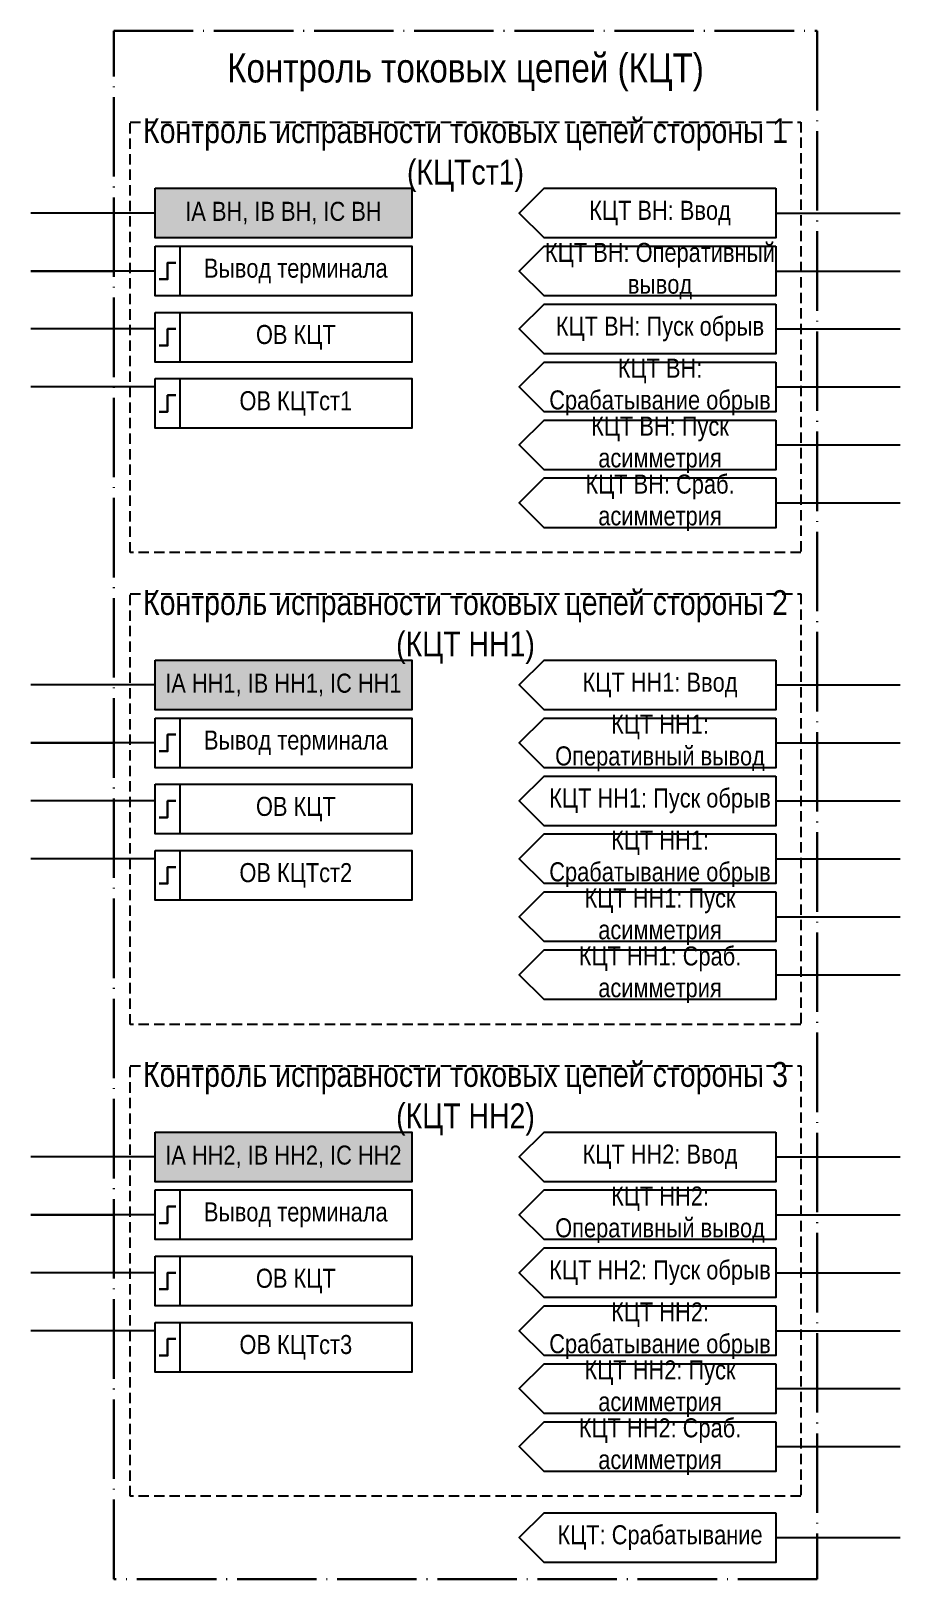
# Model space of a CAD drawing. Header units: millimetres. Extents: x -1365 to 957, y -7 to 368.
# Drawn here: x -316 to -211, y 9 to 196 of the extents above; entities that cross this region are included whole.
import ezdxf

# ---------------------------------------------------------------- set-up
doc = ezdxf.new("R2010")
doc.units = ezdxf.units.MM
doc.linetypes.add('ACAD_ISO04W100', pattern=[30, 24, -3, 0, -3])
doc.linetypes.add('штриховая2', pattern=[0.375, 0.25, -0.125])
doc.layers.add('TEXT', color=7, linetype='Continuous', lineweight=25)
doc.layers.add('Основная', color=7, linetype='Continuous')
doc.styles.add('2.5_Gost_RD', font='ARIALN.TTF', dxfattribs={"height": 2.5})
doc.styles.add('3.5_Gost_RD', font='ARIALN.TTF', dxfattribs={"height": 3.5})

msp = doc.modelspace()

# ---------------------------------------------------------------- texts
at = {"color": 30, "ltscale": 100, "attachment_point": 5, "style": '3.5_Gost_RD'}
for s, insert, char_height, width in [('Контроль токовых цепей (КЦТ)', (-263.5, 191), 3.5, 85), ('Контроль исправности токовых цепей стороны 1 (КЦТст1)', (-263.5, 181), 3, 81), ('Контроль исправности токовых цепей стороны 2 (КЦТ НН1)', (-263.5, 124), 3, 81), ('Контроль исправности токовых цепей стороны 3 (КЦТ НН2)', (-263.5, 67), 3, 81)]:
    msp.add_mtext(s, dxfattribs=dict(at, insert=insert, char_height=char_height, width=width))
at = {"color": 0, "ltscale": 100, "char_height": 2.3, "width": 31, "attachment_point": 5, "style": '2.5_Gost_RD'}
for s, insert in [('{\\C256;IA ВН, IB ВН, IC ВН}', (-285.5, 174)), ('{\\C256;IA НН1, IB НН1, IC НН1}', (-285.5, 117)), ('{\\C256;IA НН2, IB НН2, IC НН2}', (-285.5, 60))]:
    msp.add_mtext(s, dxfattribs=dict(at, insert=insert))
at = {"ltscale": 100, "char_height": 2.3, "width": 28, "attachment_point": 5, "style": '2.5_Gost_RD'}
for insert in [(-284, 167), (-284, 110), (-284, 53)]:
    msp.add_mtext('Вывод терминала', dxfattribs=dict(at, insert=insert))
at = {"layer": 'TEXT', "color": 0, "ltscale": 100, "char_height": 2.3, "width": 28, "attachment_point": 5, "style": '2.5_Gost_RD'}
for insert in [(-284, 159), (-284, 102), (-284, 45)]:
    msp.add_mtext('{\\C256;ОВ КЦТ}', dxfattribs=dict(at, insert=insert))
at = {"layer": 'Основная', "ltscale": 100, "char_height": 2.3, "width": 28, "attachment_point": 5, "style": '2.5_Gost_RD'}
for s, insert in [('КЦТ ВН: Ввод', (-240, 174)), ('КЦТ НН1: Ввод', (-240, 117)), ('КЦТ НН2: Ввод', (-240, 60))]:
    msp.add_mtext(s, dxfattribs=dict(at, insert=insert))
at = {"layer": 'Основная', "color": 0, "ltscale": 100, "char_height": 2.3, "width": 28, "attachment_point": 5, "style": '2.5_Gost_RD'}
for s, insert in [('{\\C256;КЦТ ВН: Оперативный вывод}', (-240, 167)), ('{\\C256;КЦТ ВН: Пуск обрыв}', (-240, 160)), ('{\\C256;КЦТ ВН: Срабатывание обрыв}', (-240, 153)), ('{\\C256;ОВ КЦТст1}', (-284, 151)), ('{\\C256;КЦТ ВН: Пуск асимметрия}', (-240, 146)), ('{\\C256;КЦТ ВН: Сраб. асимметрия}', (-240, 139)), ('{\\C256;КЦТ НН1: Оперативный вывод}', (-240, 110)), ('{\\C256;КЦТ НН1: Пуск обрыв}', (-240, 103)), ('{\\C256;КЦТ НН1: Срабатывание обрыв}', (-240, 96)), ('{\\C256;ОВ КЦТст2}', (-284, 94)), ('{\\C256;КЦТ НН1: Пуск асимметрия}', (-240, 89)), ('{\\C256;КЦТ НН1: Сраб. асимметрия}', (-240, 82)), ('{\\C256;КЦТ НН2: Оперативный вывод}', (-240, 53)), ('{\\C256;КЦТ НН2: Пуск обрыв}', (-240, 46)), ('{\\C256;КЦТ НН2: Срабатывание обрыв}', (-240, 39)), ('{\\C256;ОВ КЦТст3}', (-284, 37)), ('{\\C256;КЦТ НН2: Пуск асимметрия}', (-240, 32)), ('{\\C256;КЦТ НН2: Сраб. асимметрия}', (-240, 25)), ('{\\C256;КЦТ: Срабатывание}', (-240, 14))]:
    msp.add_mtext(s, dxfattribs=dict(at, insert=insert))

# ---------------------------------------------------------------- hatches: boundary and pattern name
at = {"ltscale": 100, "true_color": 0xf7941d}
h = msp.add_hatch(color=30, dxfattribs=at)
h.dxf.hatch_style = 1
h.paths.add_polyline_path([(-301, 177), (-270, 177), (-270, 171), (-301, 171)])
h = msp.add_hatch(color=30, dxfattribs=at)
h.dxf.hatch_style = 1
h.paths.add_polyline_path([(-301, 120), (-270, 120), (-270, 114), (-301, 114)])
h = msp.add_hatch(color=30, dxfattribs=at)
h.dxf.hatch_style = 1
h.paths.add_polyline_path([(-301, 63), (-270, 63), (-270, 57), (-301, 57)])

# ---------------------------------------------------------------- linework, layer by layer
at = {"ltscale": 100}
for p, q in [((-301, 174), (-316, 174)), ((-226, 174), (-211, 174)), ((-301, 167), (-316, 167)), ((-316, 167), (-306, 167)), ((-226, 167), (-211, 167)), ((-301, 160), (-316, 160)), ((-226, 160), (-211, 160)), ((-301, 153), (-316, 153)), ((-226, 153), (-211, 153)), ((-226, 146), (-211, 146)), ((-226, 139), (-211, 139)), ((-301, 117), (-316, 117)), ((-226, 117), (-211, 117)), ((-301, 110), (-316, 110)), ((-316, 110), (-306, 110)), ((-226, 110), (-211, 110)), ((-301, 103), (-316, 103)), ((-226, 103), (-211, 103)), ((-301, 96), (-316, 96)), ((-226, 96), (-211, 96)), ((-226, 89), (-211, 89)), ((-226, 82), (-211, 82)), ((-301, 60), (-316, 60)), ((-226, 60), (-211, 60)), ((-301, 53), (-316, 53)), ((-316, 53), (-306, 53)), ((-226, 53), (-211, 53)), ((-301, 46), (-316, 46)), ((-226, 46), (-211, 46)), ((-301, 39), (-316, 39)), ((-226, 39), (-211, 39)), ((-226, 32), (-211, 32)), ((-226, 25), (-211, 25)), ((-226, 14), (-211, 14))]:
    msp.add_line(p, q, dxfattribs=at)
at = {"color": 251, "linetype": 'ACAD_ISO04W100', "lineweight": 30, "ltscale": 0.4, "true_color": 0x58595b}
msp.add_lwpolyline([(-306, 196), (-221, 196), (-221, 9), (-306, 9)], close=True, dxfattribs=at)
at = {"linetype": 'штриховая2', "ltscale": 5}
for points in [[(-304, 185), (-223, 185), (-223, 133), (-304, 133)], [(-304, 128), (-223, 128), (-223, 76), (-304, 76)], [(-304, 71), (-223, 71), (-223, 19), (-304, 19)]]:
    msp.add_lwpolyline(points, close=True, dxfattribs=at)
at = {"ltscale": 100}
for points in [[(-301, 177), (-270, 177), (-270, 171), (-301, 171)], [(-301, 170), (-298, 170), (-298, 164), (-301, 164)], [(-301, 170), (-270, 170), (-270, 164), (-301, 164)], [(-301, 162), (-298, 162), (-298, 156), (-301, 156)], [(-301, 162), (-270, 162), (-270, 156), (-301, 156)], [(-301, 154), (-298, 154), (-298, 148), (-301, 148)], [(-301, 154), (-270, 154), (-270, 148), (-301, 148)], [(-301, 120), (-270, 120), (-270, 114), (-301, 114)], [(-301, 113), (-298, 113), (-298, 107), (-301, 107)], [(-301, 113), (-270, 113), (-270, 107), (-301, 107)], [(-301, 105), (-298, 105), (-298, 99), (-301, 99)], [(-301, 105), (-270, 105), (-270, 99), (-301, 99)], [(-301, 97), (-298, 97), (-298, 91), (-301, 91)], [(-301, 97), (-270, 97), (-270, 91), (-301, 91)], [(-301, 63), (-270, 63), (-270, 57), (-301, 57)], [(-301, 56), (-298, 56), (-298, 50), (-301, 50)], [(-301, 56), (-270, 56), (-270, 50), (-301, 50)], [(-301, 48), (-298, 48), (-298, 42), (-301, 42)], [(-301, 48), (-270, 48), (-270, 42), (-301, 42)], [(-301, 40), (-298, 40), (-298, 34), (-301, 34)], [(-301, 40), (-270, 40), (-270, 34), (-301, 34)]]:
    msp.add_lwpolyline(points, close=True, dxfattribs=at)
at = {"lineweight": 30, "ltscale": 100}
for points in [[(-298.5, 168), (-299.5, 168), (-299.5, 166), (-300.5, 166)], [(-298.5, 160), (-299.5, 160), (-299.5, 158), (-300.5, 158)], [(-298.5, 152), (-299.5, 152), (-299.5, 150), (-300.5, 150)], [(-298.5, 111), (-299.5, 111), (-299.5, 109), (-300.5, 109)], [(-298.5, 103), (-299.5, 103), (-299.5, 101), (-300.5, 101)], [(-298.5, 95), (-299.5, 95), (-299.5, 93), (-300.5, 93)], [(-298.5, 54), (-299.5, 54), (-299.5, 52), (-300.5, 52)], [(-298.5, 46), (-299.5, 46), (-299.5, 44), (-300.5, 44)], [(-298.5, 38), (-299.5, 38), (-299.5, 36), (-300.5, 36)]]:
    msp.add_lwpolyline(points, dxfattribs=at)
at = {"layer": 'Основная', "ltscale": 100}
for points in [[(-226, 177), (-226, 171), (-254, 171), (-257, 174), (-254, 177)], [(-226, 170), (-226, 164), (-254, 164), (-257, 167), (-254, 170)], [(-226, 163), (-226, 157), (-254, 157), (-257, 160), (-254, 163)], [(-226, 156), (-226, 150), (-254, 150), (-257, 153), (-254, 156)], [(-226, 149), (-226, 143), (-254, 143), (-257, 146), (-254, 149)], [(-226, 142), (-226, 136), (-254, 136), (-257, 139), (-254, 142)], [(-226, 120), (-226, 114), (-254, 114), (-257, 117), (-254, 120)], [(-226, 113), (-226, 107), (-254, 107), (-257, 110), (-254, 113)], [(-226, 106), (-226, 100), (-254, 100), (-257, 103), (-254, 106)], [(-226, 99), (-226, 93), (-254, 93), (-257, 96), (-254, 99)], [(-226, 92), (-226, 86), (-254, 86), (-257, 89), (-254, 92)], [(-226, 85), (-226, 79), (-254, 79), (-257, 82), (-254, 85)], [(-226, 63), (-226, 57), (-254, 57), (-257, 60), (-254, 63)], [(-226, 56), (-226, 50), (-254, 50), (-257, 53), (-254, 56)], [(-226, 49), (-226, 43), (-254, 43), (-257, 46), (-254, 49)], [(-226, 42), (-226, 36), (-254, 36), (-257, 39), (-254, 42)], [(-226, 35), (-226, 29), (-254, 29), (-257, 32), (-254, 35)], [(-226, 28), (-226, 22), (-254, 22), (-257, 25), (-254, 28)], [(-226, 17), (-226, 11), (-254, 11), (-257, 14), (-254, 17)]]:
    msp.add_lwpolyline(points, close=True, dxfattribs=at)

msp.set_redraw_order([(e.dxf.handle, doc.entitydb.next_handle()) for e in msp.query("TEXT MTEXT ATTDEF DIMENSION ARC_DIMENSION")])  # texts and dimensions are drawn at this point

doc.saveas('drawing.dxf')
